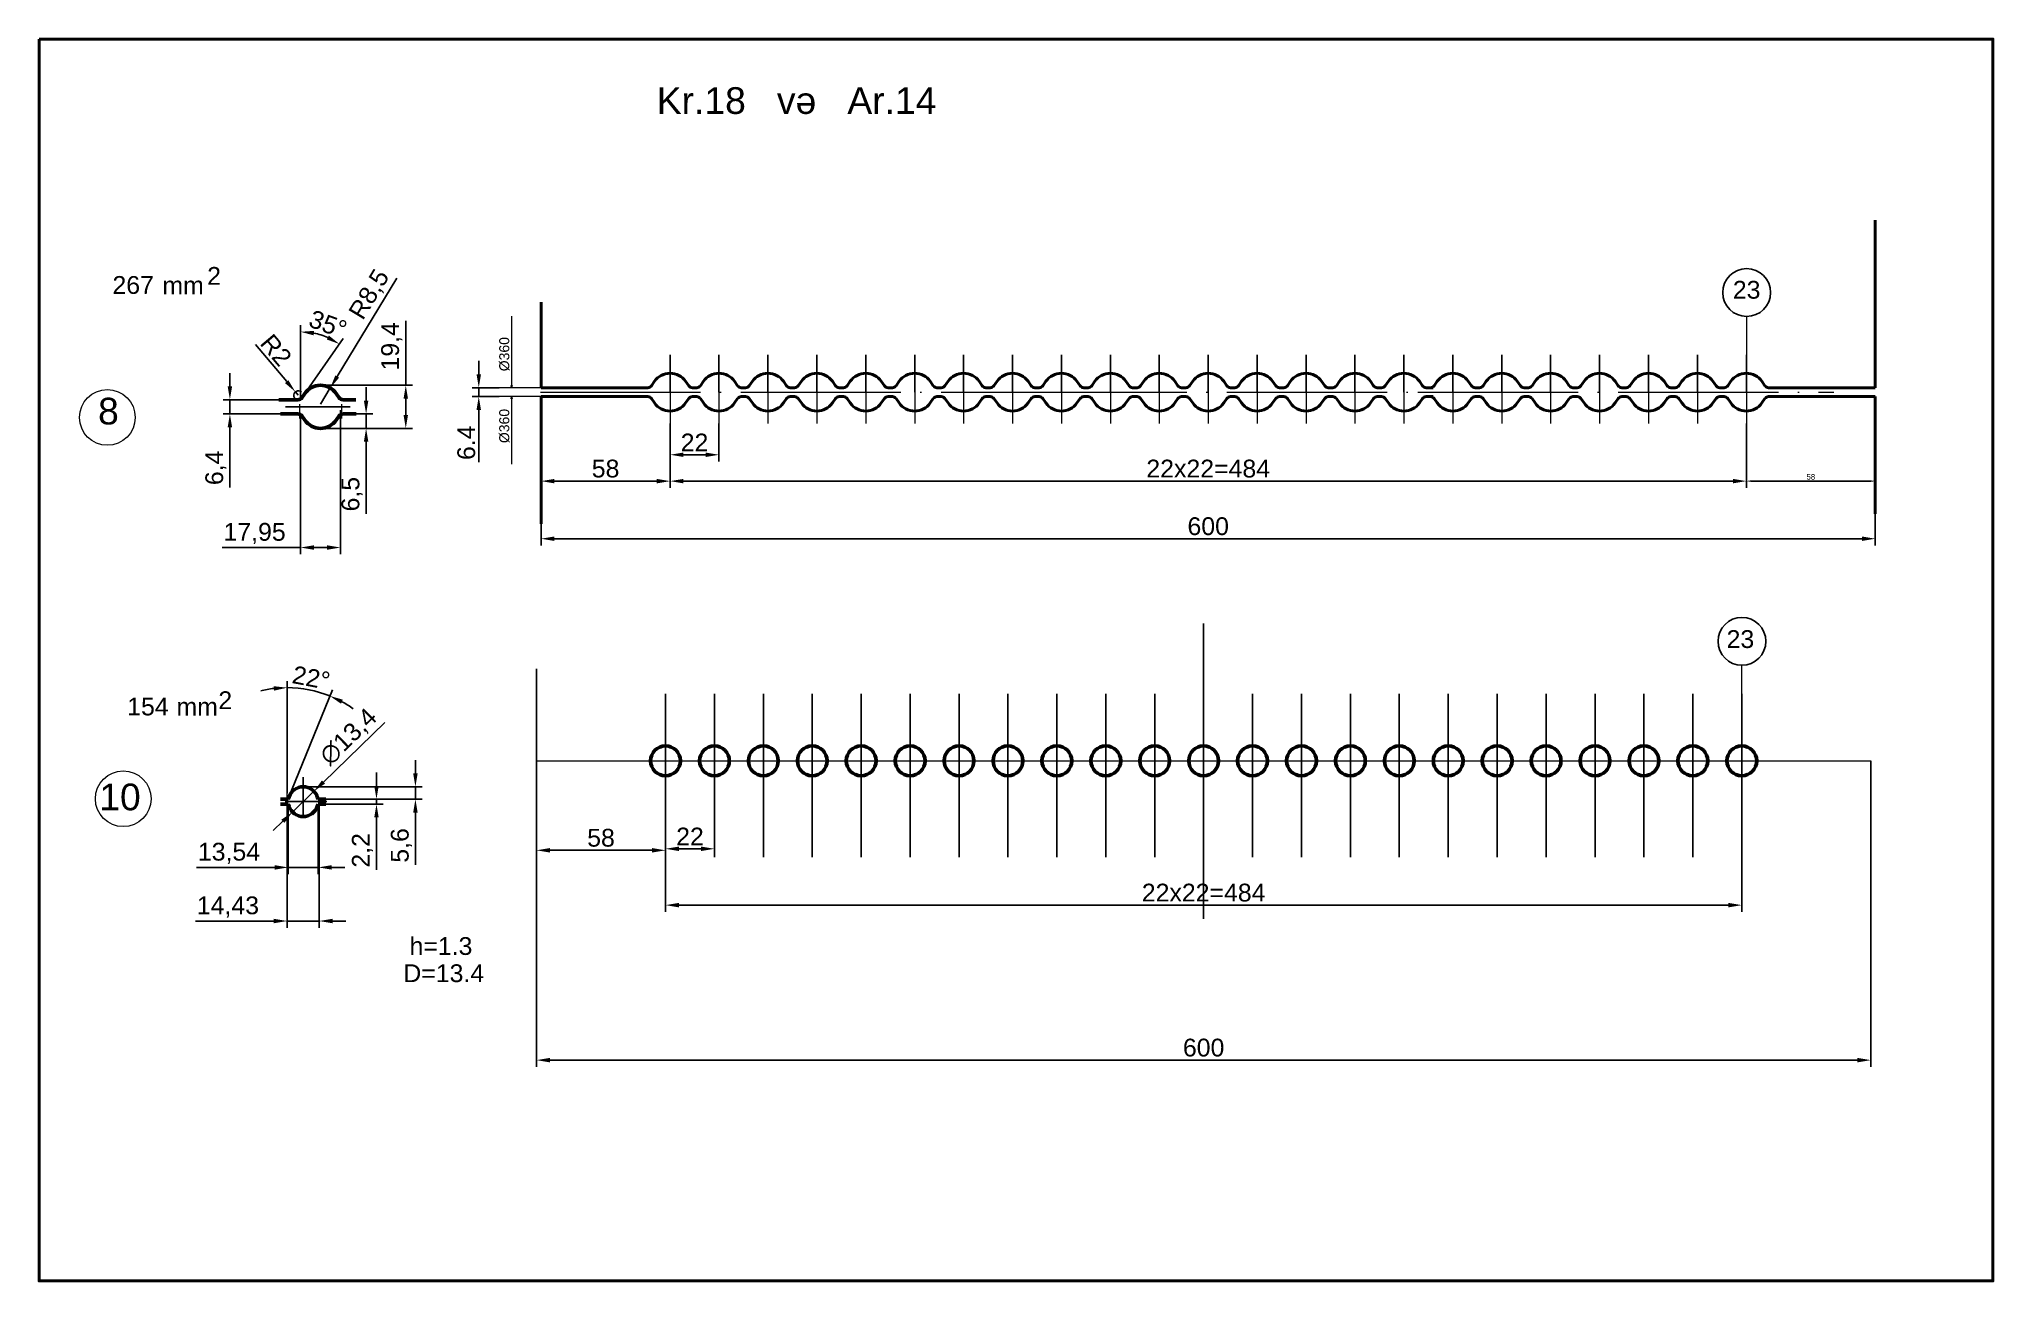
# Model space of a CAD drawing. Header units: millimetres. Extents: x -954 to 34898, y -2134 to 12006.
# Drawn here: x 7835 to 8713, y -1469 to -911 of the extents above; entities that cross this region are included whole.
import ezdxf

# ---------------------------------------------------------------- set-up
doc = ezdxf.new("R2010")
doc.units = ezdxf.units.MM
doc.header["$LTSCALE"] = 3
doc.linetypes.add('ACAD_ISO04W100', pattern=[30, 24, -3, 0, -3])
for name, color, linetype, lineweight in [('Quota', 3, 'Continuous', 40), ('контурная', 7, 'Continuous', 50), ('осевые', 1, 'ACAD_ISO04W100', 25), ('тонкая', 7, 'Continuous', 20), ('тонкий', 7, 'Continuous', 20)]:
    doc.layers.add(name, color=color, linetype=linetype, lineweight=lineweight)
doc.layers.add('осевая', color=4, linetype='Continuous')
doc.styles.add('s1v4', font='arial.ttf', dxfattribs={"height": 4})
doc.styles.add('s2v4', font='arial.ttf', dxfattribs={"height": 8})
doc.styles.get("Standard").update_dxf_attribs({"font": 'arial.ttf'})
doc.dimstyles.new('ISO-25', dxfattribs={"dimtxt": 2.5, "dimasz": 2.5, "dimexe": 1.25, "dimexo": 0.625, "dimtad": 1, "dimtxsty": 'Standard', "dimcen": 2.5, "dimadec": 0, "dimazin": 0, "dimtfac": 1, "dimtmove": 0, "dimatfit": 3, "dimfxl": 1, "dimarcsym": 0})
doc.dimstyles.new('s2v4', dxfattribs={"dimtxt": 8, "dimasz": 6, "dimexe": 3, "dimexo": 0, "dimgap": 1.5, "dimtad": 1, "dimtxsty": 'Standard', "dimcen": 2.5, "dimadec": 0, "dimazin": 0, "dimtfac": 1, "dimtmove": 0, "dimatfit": 3, "dimfxl": 1, "dimarcsym": 0})

msp = doc.modelspace()

# ---------------------------------------------------------------- texts
at = {"char_height": 8, "attachment_point": 5}
for insert in [(8602.522, -1023.596), (8599.714, -1180.664)]:
    msp.add_mtext('23', dxfattribs=dict(at, insert=insert))
at = {"layer": 'контурная', "style": 's2v4'}
for s, p in [('h=1.3', (8001.218, -1322.63)), ('D=13.4', (7998.431, -1334.859))]:
    msp.add_text(s, height=8, dxfattribs=at).set_placement(p)
at = {"layer": 'тонкая', "style": 's1v4'}
for s, p in [('267', (7867.628, -1025.392)), ('2', (7910.223, -1021.305)), ('mm', (7890.083, -1025.594)), ('154', (7874.26, -1214.923)), ('mm', (7896.417, -1215.024)), ('2', (7915.252, -1212.112))]:
    msp.add_text(s, height=8, dxfattribs=at).set_placement(p)
at = {"layer": 'тонкий', "style": 's1v4'}
for s, p in [('Kr.18   və   Ar.14', (8112.397, -944.468)), ('8', (7861.165, -1084.1)), ('10', (7861.692, -1257.6))]:
    msp.add_text(s, height=12, dxfattribs=at).set_placement(p)
at = {"layer": 'тонкий', "char_height": 4.5, "attachment_point": 5, "rotation": 90}
for insert in [(8043.889, -1052.492), (8043.889, -1084.804)]:
    msp.add_mtext('%%C360', dxfattribs=dict(at, insert=insert))

# ---------------------------------------------------------------- blocks, each defined once
blk = doc.blocks.new('*D1468')
at = {"layer": 'Defpoints', "color": 0, "transparency": 16777216}
for p in [(8058.33, -1193.94), (8658.33, -1235.36), (8058.33, -1369.93)]:
    blk.add_point(p, dxfattribs=at)
at = {"layer": 'тонкая', "color": 0, "lineweight": -2, "transparency": 16777216}
for p, q in [((8058.33, -1193.94), (8058.33, -1372.93)), ((8658.33, -1235.36), (8658.33, -1372.93)), ((8652.33, -1369.93), (8064.33, -1369.93))]:
    blk.add_line(p, q, dxfattribs=at)
at = {"layer": 'тонкая', "color": 0, "transparency": 16777216}
for points in [[(8064.33, -1368.93), (8064.33, -1370.93), (8058.33, -1369.93)], [(8652.33, -1368.93), (8652.33, -1370.93), (8658.33, -1369.93)]]:
    blk.add_solid(points, dxfattribs=at)
at = {"layer": 'тонкая', "color": 0, "transparency": 16777216, "insert": (8358.33, -1364.34), "char_height": 8, "attachment_point": 5}
blk.add_mtext('600', dxfattribs=at)
blk = doc.blocks.new('*D1469')
at = {"layer": 'Defpoints', "color": 0, "transparency": 16777216}
for p in [(7953.4, -1247.01), (7963.54, -1252.61), (8003.87, -1252.61)]:
    blk.add_point(p, dxfattribs=at)
at = {"layer": 'тонкий', "color": 0, "lineweight": -2, "transparency": 16777216}
for p, q in [((8003.87, -1241.01), (8003.87, -1235.01)), ((7953.4, -1247.01), (8006.87, -1247.01)), ((8003.87, -1247.01), (8003.87, -1252.61)), ((7963.54, -1252.61), (8006.87, -1252.61)), ((8003.87, -1258.61), (8003.87, -1282.17))]:
    blk.add_line(p, q, dxfattribs=at)
at = {"layer": 'тонкий', "color": 0, "transparency": 16777216}
for points in [[(8002.87, -1241.01), (8004.87, -1241.01), (8003.87, -1247.01)], [(8002.87, -1258.61), (8004.87, -1258.61), (8003.87, -1252.61)]]:
    blk.add_solid(points, dxfattribs=at)
at = {"layer": 'тонкий', "color": 0, "transparency": 16777216, "insert": (7997.57, -1273.39), "char_height": 8, "attachment_point": 5, "rotation": 90}
blk.add_mtext('5,6', dxfattribs=at)
blk = doc.blocks.new('*D1470')
at = {"layer": 'Defpoints', "color": 0, "transparency": 16777216}
for p in [(7963.54, -1252.61), (7963.54, -1254.81), (7986.36, -1254.81)]:
    blk.add_point(p, dxfattribs=at)
at = {"layer": 'тонкий', "color": 0, "lineweight": -2, "transparency": 16777216}
for p, q in [((7986.36, -1246.61), (7986.36, -1240.61)), ((7963.54, -1252.61), (7989.36, -1252.61)), ((7963.54, -1254.81), (7989.36, -1254.81)), ((7986.36, -1252.61), (7986.36, -1254.81)), ((7986.36, -1260.81), (7986.36, -1284.43))]:
    blk.add_line(p, q, dxfattribs=at)
at = {"layer": 'тонкий', "color": 0, "transparency": 16777216}
for points in [[(7985.36, -1246.61), (7987.36, -1246.61), (7986.36, -1252.61)], [(7985.36, -1260.81), (7987.36, -1260.81), (7986.36, -1254.81)]]:
    blk.add_solid(points, dxfattribs=at)
at = {"layer": 'тонкий', "color": 0, "transparency": 16777216, "insert": (7980.05, -1275.62), "char_height": 8, "attachment_point": 5, "rotation": 90}
blk.add_mtext('2,2', dxfattribs=at)
blk = doc.blocks.new('*D1471')
at = {"layer": 'Defpoints', "color": 0, "transparency": 16777216}
for p in [(7946.63, -1254.81), (7960.17, -1254.81), (7946.63, -1283.27)]:
    blk.add_point(p, dxfattribs=at)
at = {"layer": 'тонкий', "color": 0, "lineweight": -2, "transparency": 16777216}
for p, q in [((7946.63, -1254.81), (7946.63, -1286.27)), ((7960.17, -1254.81), (7960.17, -1286.27)), ((7940.63, -1283.27), (7905.42, -1283.27)), ((7960.17, -1283.27), (7946.63, -1283.27)), ((7966.17, -1283.27), (7972.17, -1283.27))]:
    blk.add_line(p, q, dxfattribs=at)
at = {"layer": 'тонкий', "color": 0, "transparency": 16777216}
for points in [[(7940.63, -1282.27), (7940.63, -1284.27), (7946.63, -1283.27)], [(7966.17, -1282.27), (7966.17, -1284.27), (7960.17, -1283.27)]]:
    blk.add_solid(points, dxfattribs=at)
at = {"layer": 'тонкий', "color": 0, "transparency": 16777216, "insert": (7920.03, -1276.96), "char_height": 8, "attachment_point": 5}
blk.add_mtext('13,54', dxfattribs=at)
blk = doc.blocks.new('*D1472')
at = {"layer": 'Defpoints', "color": 0, "transparency": 16777216}
for p in [(7946.19, -1253.71), (7960.62, -1253.71), (7946.19, -1307.39)]:
    blk.add_point(p, dxfattribs=at)
at = {"layer": 'тонкий', "color": 0, "lineweight": -2, "transparency": 16777216}
for p, q in [((7946.19, -1253.71), (7946.19, -1310.39)), ((7960.62, -1253.71), (7960.62, -1310.39)), ((7940.19, -1307.39), (7904.94, -1307.39)), ((7960.62, -1307.39), (7946.19, -1307.39)), ((7966.62, -1307.39), (7972.62, -1307.39))]:
    blk.add_line(p, q, dxfattribs=at)
at = {"layer": 'тонкий', "color": 0, "transparency": 16777216}
for points in [[(7940.19, -1306.39), (7940.19, -1308.39), (7946.19, -1307.39)], [(7966.62, -1306.39), (7966.62, -1308.39), (7960.62, -1307.39)]]:
    blk.add_solid(points, dxfattribs=at)
at = {"layer": 'тонкий', "color": 0, "transparency": 16777216, "insert": (7919.56, -1301.08), "char_height": 8, "attachment_point": 5}
blk.add_mtext('14,43', dxfattribs=at)
blk = doc.blocks.new('*D1473')
at = {"layer": 'Defpoints', "color": 0, "transparency": 16777216}
for p in [(7958.22, -1249.05), (7948.59, -1258.37)]:
    blk.add_point(p, dxfattribs=at)
at = {"layer": 'тонкий', "color": 0, "lineweight": -2, "transparency": 16777216}
for p, q in [((7990.17, -1218.15), (7962.53, -1244.88)), ((7948.59, -1258.37), (7958.22, -1249.05)), ((7944.27, -1262.54), (7939.96, -1266.71))]:
    blk.add_line(p, q, dxfattribs=at)
at = {"layer": 'тонкий', "color": 0, "transparency": 16777216}
for points in [[(7961.84, -1244.16), (7963.23, -1245.6), (7958.22, -1249.05)], [(7943.58, -1261.82), (7944.97, -1263.26), (7948.59, -1258.37)]]:
    blk.add_solid(points, dxfattribs=at)
at = {"layer": 'тонкий', "color": 0, "transparency": 16777216, "insert": (7974.03, -1224.8), "char_height": 8, "attachment_point": 5, "rotation": 44.04564}
blk.add_mtext('∅13,4', dxfattribs=at)
blk = doc.blocks.new('*D1474')
at = {"layer": 'Defpoints', "color": 0, "transparency": 16777216}
for p in [(7959.16, -1204.13), (7946.19, -1249.93), (7946.19, -1253.71), (7946.19, -1253.71), (7946.56, -1252.78)]:
    blk.add_point(p, dxfattribs=at)
at = {"layer": 'тонкий', "color": 0, "lineweight": -2, "transparency": 16777216}
for p, q in [((7946.19, -1249.93), (7946.19, -1199.46)), ((7946.56, -1252.78), (7966.51, -1203.41))]:
    blk.add_line(p, q, dxfattribs=at)
for start, end in [(96.71096, 103.42193), (68, 90), (54.57807, 61.28904)]:
    blk.add_arc((7946.19, -1253.71), 51.26, start, end, dxfattribs=at)
at = {"layer": 'тонкий', "color": 0, "transparency": 16777216}
for points in [[(7940.14, -1201.81), (7940.26, -1203.81), (7946.19, -1202.46)], [(7970.38, -1209.66), (7971.24, -1207.85), (7965.39, -1206.19)]]:
    blk.add_solid(points, dxfattribs=at)
at = {"layer": 'тонкий', "color": 0, "transparency": 16777216, "insert": (7957.02, -1197.98), "char_height": 8, "attachment_point": 5, "rotation": 349}
blk.add_mtext('22°', dxfattribs=at)
blk = doc.blocks.new('*D1476')
at = {"layer": 'Defpoints', "color": 0, "transparency": 16777216}
for p in [(8118.38, -1083.74), (8140.38, -1083.74), (8140.38, -1097.73)]:
    blk.add_point(p, dxfattribs=at)
at = {"layer": 'тонкий', "color": 0, "lineweight": -2, "transparency": 16777216}
for p, q in [((8118.38, -1083.74), (8118.38, -1100.73)), ((8140.38, -1083.74), (8140.38, -1100.73)), ((8124.38, -1097.73), (8134.38, -1097.73))]:
    blk.add_line(p, q, dxfattribs=at)
at = {"layer": 'тонкий', "color": 0, "transparency": 16777216}
for points in [[(8124.38, -1096.73), (8124.38, -1098.73), (8118.38, -1097.73)], [(8134.38, -1096.73), (8134.38, -1098.73), (8140.38, -1097.73)]]:
    blk.add_solid(points, dxfattribs=at)
at = {"layer": 'тонкий', "color": 0, "transparency": 16777216, "insert": (8129.38, -1092.21), "char_height": 8, "attachment_point": 5}
blk.add_mtext('22', dxfattribs=at)
blk = doc.blocks.new('*D1477')
at = {"layer": 'Defpoints', "color": 0, "transparency": 16777216}
for p in [(8602.38, -1083.74), (8118.38, -1091.67), (8602.38, -1109.59)]:
    blk.add_point(p, dxfattribs=at)
at = {"layer": 'тонкий', "color": 0, "lineweight": -2, "transparency": 16777216}
for p, q in [((8602.38, -1083.74), (8602.38, -1112.59)), ((8118.38, -1091.67), (8118.38, -1112.59)), ((8124.38, -1109.59), (8596.38, -1109.59))]:
    blk.add_line(p, q, dxfattribs=at)
at = {"layer": 'тонкий', "color": 0, "transparency": 16777216}
for points in [[(8124.38, -1108.59), (8124.38, -1110.59), (8118.38, -1109.59)], [(8596.38, -1108.59), (8596.38, -1110.59), (8602.38, -1109.59)]]:
    blk.add_solid(points, dxfattribs=at)
at = {"layer": 'тонкий', "color": 0, "transparency": 16777216, "insert": (8360.38, -1104), "char_height": 8, "attachment_point": 5}
blk.add_mtext('22x22=484', dxfattribs=at)
blk = doc.blocks.new('*D1478')
at = {"layer": 'Defpoints', "color": 0, "transparency": 16777216}
for p in [(8060.38, -1071.57), (8118.38, -1083.74), (8118.38, -1109.59)]:
    blk.add_point(p, dxfattribs=at)
at = {"layer": 'тонкий', "color": 0, "lineweight": -2, "transparency": 16777216}
for p, q in [((8060.38, -1071.57), (8060.38, -1112.59)), ((8118.38, -1083.74), (8118.38, -1112.59)), ((8066.38, -1109.59), (8112.38, -1109.59))]:
    blk.add_line(p, q, dxfattribs=at)
at = {"layer": 'тонкий', "color": 0, "transparency": 16777216}
for points in [[(8066.38, -1108.59), (8066.38, -1110.59), (8060.38, -1109.59)], [(8112.38, -1108.59), (8112.38, -1110.59), (8118.38, -1109.59)]]:
    blk.add_solid(points, dxfattribs=at)
at = {"layer": 'тонкий', "color": 0, "transparency": 16777216, "insert": (8089.38, -1104), "char_height": 8, "attachment_point": 5}
blk.add_mtext('58', dxfattribs=at)
blk = doc.blocks.new('*D1479')
at = {"color": 0, "lineweight": -2, "transparency": 16777216}
for p, q in [((8660.38, -1072.2), (8660.38, -1110.84)), ((8602.38, -1084.99), (8602.38, -1110.84)), ((8604.88, -1109.59), (8657.88, -1109.59))]:
    blk.add_line(p, q, dxfattribs=at)
at = {"color": 0, "transparency": 16777216}
for points in [[(8604.88, -1109.17), (8604.88, -1110), (8602.38, -1109.59)], [(8657.88, -1109.17), (8657.88, -1110), (8660.38, -1109.59)]]:
    blk.add_solid(points, dxfattribs=at)
at = {"layer": 'Defpoints', "color": 0, "transparency": 16777216}
for p in [(8660.38, -1071.57), (8602.38, -1084.36), (8660.38, -1109.59)]:
    blk.add_point(p, dxfattribs=at)
at = {"color": 0, "lineweight": 15, "transparency": 16777216, "insert": (8631.38, -1107.68), "char_height": 2.5, "attachment_point": 5}
blk.add_mtext('58', dxfattribs=at)
blk = doc.blocks.new('*D1480')
at = {"layer": 'Defpoints', "color": 0, "transparency": 16777216}
for p in [(8660.38, -1124.3), (8060.38, -1128.81), (8660.38, -1135.49)]:
    blk.add_point(p, dxfattribs=at)
at = {"layer": 'тонкий', "color": 0, "lineweight": -2, "transparency": 16777216}
for p, q in [((8660.38, -1124.3), (8660.38, -1138.49)), ((8060.38, -1128.81), (8060.38, -1138.49)), ((8066.38, -1135.49), (8654.38, -1135.49))]:
    blk.add_line(p, q, dxfattribs=at)
at = {"layer": 'тонкий', "color": 0, "transparency": 16777216}
for points in [[(8066.38, -1134.49), (8066.38, -1136.49), (8060.38, -1135.49)], [(8654.38, -1134.49), (8654.38, -1136.49), (8660.38, -1135.49)]]:
    blk.add_solid(points, dxfattribs=at)
at = {"layer": 'тонкий', "color": 0, "transparency": 16777216, "insert": (8360.38, -1129.9), "char_height": 8, "attachment_point": 5}
blk.add_mtext('600', dxfattribs=at)
blk = doc.blocks.new('_Open30')
at = {"color": 0, "linetype": 'ByBlock', "lineweight": -2}
for p, q in [((-1, 0.27), (0, 0)), ((0, 0), (-1, -0.27)), ((0, 0), (-1, 0))]:
    blk.add_line(p, q, dxfattribs=at)
blk = doc.blocks.new('*D1481')
at = {"layer": 'Defpoints', "color": 0, "transparency": 16777216}
for p in [(8032.35, -1071.54), (8041.49, -1067.57), (8041.49, -1071.54)]:
    blk.add_point(p, dxfattribs=at)
at = {"layer": 'тонкий', "color": 0, "lineweight": -2, "transparency": 16777216}
for p, q in [((8032.35, -1061.57), (8032.35, -1055.57)), ((8041.49, -1067.57), (8029.35, -1067.57)), ((8041.49, -1071.54), (8029.35, -1071.54)), ((8032.35, -1067.57), (8032.35, -1071.54)), ((8032.35, -1077.54), (8032.35, -1101.12))]:
    blk.add_line(p, q, dxfattribs=at)
at = {"layer": 'тонкий', "color": 0, "transparency": 16777216}
for points in [[(8031.35, -1061.57), (8033.35, -1061.57), (8032.35, -1067.57)], [(8031.35, -1077.54), (8033.35, -1077.54), (8032.35, -1071.54)]]:
    blk.add_solid(points, dxfattribs=at)
at = {"layer": 'тонкий', "color": 0, "transparency": 16777216, "insert": (8026.77, -1092.33), "char_height": 8, "attachment_point": 5, "rotation": 90}
blk.add_mtext('6.4', dxfattribs=at)
blk = doc.blocks.new('*D1482')
at = {"layer": 'Defpoints', "color": 0, "transparency": 16777216}
for p in [(7961.18, -1066.47), (7999.53, -1066.47), (7961.18, -1085.87)]:
    blk.add_point(p, dxfattribs=at)
at = {"layer": 'тонкий', "color": 0, "lineweight": -2, "transparency": 16777216}
for p, q in [((7999.53, -1066.47), (7999.53, -1037.47)), ((7961.18, -1066.47), (8002.53, -1066.47)), ((7999.53, -1079.87), (7999.53, -1072.47)), ((7961.18, -1085.87), (8002.53, -1085.87))]:
    blk.add_line(p, q, dxfattribs=at)
at = {"layer": 'тонкий', "color": 0, "transparency": 16777216}
for points in [[(7998.53, -1072.47), (8000.53, -1072.47), (7999.53, -1066.47)], [(7998.53, -1079.87), (8000.53, -1079.87), (7999.53, -1085.87)]]:
    blk.add_solid(points, dxfattribs=at)
at = {"layer": 'тонкий', "color": 0, "transparency": 16777216, "insert": (7993.22, -1048.97), "char_height": 8, "attachment_point": 5, "rotation": 90}
blk.add_mtext('19,4', dxfattribs=at)
blk = doc.blocks.new('*D1475')
at = {"layer": 'Defpoints', "color": 0, "transparency": 16777216}
for p in [(7952.2, -1079.37), (7970.15, -1079.37), (7952.2, -1139.45)]:
    blk.add_point(p, dxfattribs=at)
at = {"layer": 'тонкий', "color": 0, "lineweight": -2, "transparency": 16777216}
for p, q in [((7952.2, -1079.37), (7952.2, -1142.45)), ((7970.15, -1079.37), (7970.15, -1142.45)), ((7952.2, -1139.45), (7916.9, -1139.45)), ((7964.15, -1139.45), (7958.2, -1139.45))]:
    blk.add_line(p, q, dxfattribs=at)
at = {"layer": 'тонкий', "color": 0, "transparency": 16777216}
for points in [[(7958.2, -1138.45), (7958.2, -1140.45), (7952.2, -1139.45)], [(7964.15, -1138.45), (7964.15, -1140.45), (7970.15, -1139.45)]]:
    blk.add_solid(points, dxfattribs=at)
at = {"layer": 'тонкий', "color": 0, "transparency": 16777216, "insert": (7931.55, -1133.14), "char_height": 8, "attachment_point": 5}
blk.add_mtext('17,95', dxfattribs=at)
blk = doc.blocks.new('*D1483')
at = {"layer": 'Defpoints', "color": 0, "transparency": 16777216}
for p in [(7958.38, -1043.07), (7954.14, -1070.2), (7952.2, -1078.84), (7952.2, -1079.37), (7952.8, -1072.12)]:
    blk.add_point(p, dxfattribs=at)
at = {"layer": 'тонкий', "color": 0, "lineweight": -2, "transparency": 16777216}
for p, q in [((7952.2, -1072.97), (7952.2, -1039.44)), ((7954.14, -1070.2), (7971.43, -1045.5))]:
    blk.add_line(p, q, dxfattribs=at)
blk.add_arc((7952.2, -1072.97), 30.53, 66.27794, 78.72206, dxfattribs=at)
at = {"layer": 'тонкий', "color": 0, "transparency": 16777216}
for points in [[(7958.07, -1044.02), (7958.27, -1042.03), (7952.2, -1042.44)], [(7964.97, -1044.15), (7963.99, -1045.89), (7969.71, -1047.96)]]:
    blk.add_solid(points, dxfattribs=at)
at = {"layer": 'тонкий', "color": 0, "transparency": 16777216, "insert": (7964.54, -1039.02), "char_height": 8, "attachment_point": 5, "rotation": 340.03372}
blk.add_mtext('35°', dxfattribs=at)
blk = doc.blocks.new('*D1484')
at = {"layer": 'Defpoints', "color": 0, "transparency": 16777216}
for p in [(7949.87, -1069.44), (7951.16, -1070.97)]:
    blk.add_point(p, dxfattribs=at)
at = {"layer": 'тонкий', "color": 0, "lineweight": -2, "transparency": 16777216}
for p, q in [((7931.89, -1048.21), (7945.99, -1064.86)), ((7951.16, -1070.97), (7949.87, -1069.44))]:
    blk.add_line(p, q, dxfattribs=at)
blk.add_arc((7951.16, -1070.97), 2, 44.31699, 270, dxfattribs=at)
at = {"layer": 'тонкий', "color": 0, "transparency": 16777216}
blk.add_solid([(7946.75, -1064.22), (7945.23, -1065.51), (7949.87, -1069.44)], dxfattribs=at)
at = {"layer": 'тонкий', "color": 0, "transparency": 16777216, "insert": (7941.21, -1050.68), "char_height": 8, "attachment_point": 5, "rotation": 310.26066}
blk.add_mtext('R2', dxfattribs=at)
blk = doc.blocks.new('*D1485')
at = {"layer": 'Defpoints', "color": 0, "transparency": 16777216}
for p in [(7965.58, -1067.7), (7961.18, -1074.97)]:
    blk.add_point(p, dxfattribs=at)
at = {"layer": 'тонкий', "color": 0, "lineweight": -2, "transparency": 16777216}
for p, q in [((7995.46, -1018.32), (7968.68, -1062.56)), ((7961.18, -1074.97), (7965.58, -1067.7))]:
    blk.add_line(p, q, dxfattribs=at)
at = {"layer": 'тонкий', "color": 0, "transparency": 16777216}
blk.add_solid([(7967.83, -1062.05), (7969.54, -1063.08), (7965.58, -1067.7)], dxfattribs=at)
at = {"layer": 'тонкий', "color": 0, "transparency": 16777216, "insert": (7983.52, -1025.86), "char_height": 8, "attachment_point": 5, "rotation": 58.82083}
blk.add_mtext('R8,5', dxfattribs=at)
blk = doc.blocks.new('*D1486')
at = {"layer": 'Defpoints', "color": 0, "transparency": 16777216}
for p in [(7972.04, -1079.37), (7981.7, -1085.87), (7982, -1085.87)]:
    blk.add_point(p, dxfattribs=at)
at = {"layer": 'тонкий', "color": 0, "lineweight": -2, "transparency": 16777216}
for p, q in [((7981.7, -1073.37), (7981.7, -1067.37)), ((7972.04, -1079.37), (7984.7, -1079.37)), ((7981.7, -1079.37), (7981.7, -1085.87)), ((7982, -1085.87), (7978.7, -1085.87)), ((7981.7, -1091.87), (7981.7, -1124.28))]:
    blk.add_line(p, q, dxfattribs=at)
at = {"layer": 'тонкий', "color": 0, "transparency": 16777216}
for points in [[(7980.7, -1073.37), (7982.7, -1073.37), (7981.7, -1079.37)], [(7980.7, -1091.87), (7982.7, -1091.87), (7981.7, -1085.87)]]:
    blk.add_solid(points, dxfattribs=at)
at = {"layer": 'тонкий', "color": 0, "transparency": 16777216, "insert": (7975.39, -1115.45), "char_height": 8, "attachment_point": 5, "rotation": 90}
blk.add_mtext('6,5', dxfattribs=at)
blk = doc.blocks.new('*D1487')
at = {"layer": 'Defpoints', "color": 0, "transparency": 16777216}
for p in [(7920.44, -1079.37), (7948.89, -1072.97), (7948.89, -1079.37)]:
    blk.add_point(p, dxfattribs=at)
at = {"layer": 'тонкий', "color": 0, "lineweight": -2, "transparency": 16777216}
for p, q in [((7920.44, -1066.97), (7920.44, -1060.97)), ((7948.89, -1072.97), (7917.44, -1072.97)), ((7948.89, -1079.37), (7917.44, -1079.37)), ((7920.44, -1072.97), (7920.44, -1079.37)), ((7920.44, -1085.37), (7920.44, -1112.41))]:
    blk.add_line(p, q, dxfattribs=at)
at = {"layer": 'тонкий', "color": 0, "transparency": 16777216}
for points in [[(7919.44, -1066.97), (7921.44, -1066.97), (7920.44, -1072.97)], [(7919.44, -1085.37), (7921.44, -1085.37), (7920.44, -1079.37)]]:
    blk.add_solid(points, dxfattribs=at)
at = {"layer": 'тонкий', "color": 0, "transparency": 16777216, "insert": (7914.13, -1103.63), "char_height": 8, "attachment_point": 5, "rotation": 90}
blk.add_mtext('6,4', dxfattribs=at)
blk = doc.blocks.new('*D1488')
at = {"layer": 'Defpoints', "color": 0, "transparency": 16777216}
for p in [(8058.33, -1265.21), (8116.33, -1265.21), (8058.33, -1275.58)]:
    blk.add_point(p, dxfattribs=at)
at = {"layer": 'тонкая', "color": 0, "lineweight": -2, "transparency": 16777216}
for p, q in [((8058.33, -1265.21), (8058.33, -1278.58)), ((8116.33, -1265.21), (8116.33, -1278.58)), ((8110.33, -1275.58), (8064.33, -1275.58))]:
    blk.add_line(p, q, dxfattribs=at)
at = {"layer": 'тонкая', "color": 0, "transparency": 16777216}
for points in [[(8064.33, -1274.58), (8064.33, -1276.58), (8058.33, -1275.58)], [(8110.33, -1274.58), (8110.33, -1276.58), (8116.33, -1275.58)]]:
    blk.add_solid(points, dxfattribs=at)
at = {"layer": 'тонкая', "color": 0, "transparency": 16777216, "insert": (8087.33, -1269.99), "char_height": 8, "attachment_point": 5}
blk.add_mtext('58', dxfattribs=at)
blk = doc.blocks.new('*D1489')
at = {"layer": 'Defpoints', "color": 0, "transparency": 16777216}
for p in [(8116.33, -1278.58), (8600.33, -1278.74), (8600.33, -1300.24)]:
    blk.add_point(p, dxfattribs=at)
at = {"layer": 'тонкая', "color": 0, "lineweight": -2, "transparency": 16777216}
for p, q in [((8116.33, -1278.58), (8116.33, -1303.24)), ((8600.33, -1278.74), (8600.33, -1303.24)), ((8122.33, -1300.24), (8594.33, -1300.24))]:
    blk.add_line(p, q, dxfattribs=at)
at = {"layer": 'тонкая', "color": 0, "transparency": 16777216}
for points in [[(8122.33, -1299.24), (8122.33, -1301.24), (8116.33, -1300.24)], [(8594.33, -1299.24), (8594.33, -1301.24), (8600.33, -1300.24)]]:
    blk.add_solid(points, dxfattribs=at)
at = {"layer": 'тонкая', "color": 0, "transparency": 16777216, "insert": (8358.33, -1294.66), "char_height": 8, "attachment_point": 5}
blk.add_mtext('22x22=484', dxfattribs=at)
blk = doc.blocks.new('*D1490')
at = {"layer": 'Defpoints', "color": 0, "transparency": 16777216}
for p in [(8116.33, -1260.77), (8138.33, -1260.77), (8138.33, -1274.91)]:
    blk.add_point(p, dxfattribs=at)
at = {"layer": 'тонкая', "color": 0, "lineweight": -2, "transparency": 16777216}
for p, q in [((8116.33, -1260.77), (8116.33, -1277.91)), ((8138.33, -1260.77), (8138.33, -1277.91)), ((8122.33, -1274.91), (8132.33, -1274.91))]:
    blk.add_line(p, q, dxfattribs=at)
at = {"layer": 'тонкая', "color": 0, "transparency": 16777216}
for points in [[(8122.33, -1273.91), (8122.33, -1275.91), (8116.33, -1274.91)], [(8132.33, -1273.91), (8132.33, -1275.91), (8138.33, -1274.91)]]:
    blk.add_solid(points, dxfattribs=at)
at = {"layer": 'тонкая', "color": 0, "transparency": 16777216, "insert": (8127.33, -1269.39), "char_height": 8, "attachment_point": 5}
blk.add_mtext('22', dxfattribs=at)

# ---------------------------------------------------------------- dimensions: what is measured, and where the dimension line sits
at = {"lineweight": 15}
dim = msp.add_linear_dim(base=(8660.383, -1109.586), p1=(8602.383, -1084.363), p2=(8660.383, -1071.573), dimstyle='ISO-25', dxfattribs=at)
dim.commit()
dim.dimension.update_dxf_attribs({"geometry": '*D1479', "text_midpoint": (8631.383, -1107.685)})
at = {"layer": 'тонкая'}
for base, p1, p2, picture, middle in [((8058.328, -1369.926), (8658.328, -1235.355), (8058.328, -1193.942), '*D1468', (8358.328, -1364.342)), ((8058.328, -1275.577), (8116.328, -1265.211), (8058.328, -1265.211), '*D1488', (8087.328, -1269.992)), ((8138.328, -1274.906), (8116.328, -1260.769), (8138.328, -1260.769), '*D1490', (8127.328, -1269.389))]:
    dim = msp.add_linear_dim(base=base, p1=p1, p2=p2, dimstyle='s2v4', dxfattribs=at)
    dim.commit()
    dim.dimension.update_dxf_attribs({"geometry": picture, "text_midpoint": middle})
dim = msp.add_linear_dim(base=(8600.328, -1300.242), p1=(8116.328, -1278.577), p2=(8600.328, -1278.744), text='22x22=484', dimstyle='s2v4', dxfattribs=at)
dim.commit()
dim.dimension.update_dxf_attribs({"geometry": '*D1489', "text_midpoint": (8358.328, -1294.658)})
at = {"layer": 'тонкий'}
dim = msp.add_radius_dim(center=(7961.177, -1074.968), mpoint=(7965.577, -1067.696), dimstyle='s2v4', dxfattribs=at)
dim.commit()
dim.dimension.update_dxf_attribs({"geometry": '*D1485', "text_midpoint": (7988.914, -1029.13), "dimtype": 164})
dim = msp.add_angular_dim_2l(base=(7958.376, -1043.068), line1=((7952.799, -1072.115), (7954.142, -1070.198)), line2=((7952.202, -1079.368), (7952.202, -1078.842)), dimstyle='s2v4', dxfattribs=at)
dim.commit()
dim.dimension.update_dxf_attribs({"geometry": '*D1483', "text_midpoint": (7962.627, -1044.272), "dimtype": 162})
dim = msp.add_radius_dim(center=(7951.161, -1070.968), mpoint=(7949.868, -1069.442), dimstyle='s2v4', dxfattribs=at)
dim.commit()
dim.dimension.update_dxf_attribs({"geometry": '*D1484', "text_midpoint": (7941.211, -1050.684)})
for base, p1, p2, picture, middle in [((7999.528, -1066.468), (7961.177, -1085.868), (7961.177, -1066.468), '*D1482', (7999.528, -1048.971)), ((7920.436, -1079.368), (7948.889, -1072.968), (7948.889, -1079.368), '*D1487', (7920.436, -1103.626)), ((7981.696, -1085.868), (7972.042, -1079.368), (7982.002, -1085.868), '*D1486', (7981.696, -1115.448)), ((8003.875, -1252.611), (7953.402, -1247.011), (7963.543, -1252.611), '*D1469', (8003.875, -1273.391))]:
    dim = msp.add_linear_dim(base=base, p1=p1, p2=p2, angle=90, dimstyle='s2v4', dxfattribs=at)
    dim.commit()
    dim.dimension.update_dxf_attribs({"geometry": picture, "text_midpoint": middle, "dimtype": 160})
dim = msp.add_linear_dim(base=(8032.355, -1071.54), p1=(8041.49, -1067.573), p2=(8041.49, -1071.54), angle=90, text='6.4', dimstyle='s2v4', dxfattribs=at)
dim.commit()
dim.dimension.update_dxf_attribs({"geometry": '*D1481', "text_midpoint": (8026.77, -1092.328)})
for base, p1, p2, picture, middle in [((8118.383, -1109.586), (8060.383, -1071.573), (8118.383, -1083.738), '*D1478', (8089.383, -1104.002)), ((8140.383, -1097.725), (8118.383, -1083.738), (8140.383, -1083.738), '*D1476', (8129.383, -1092.209)), ((8660.383, -1135.486), (8060.383, -1128.811), (8660.383, -1124.302), '*D1480', (8360.383, -1129.901)), ((7946.186, -1307.392), (7960.618, -1253.711), (7946.186, -1253.711), '*D1472', (7919.565, -1301.084)), ((7946.631, -1283.272), (7960.173, -1254.811), (7946.631, -1254.811), '*D1471', (7920.026, -1276.964))]:
    dim = msp.add_linear_dim(base=base, p1=p1, p2=p2, dimstyle='s2v4', dxfattribs=at)
    dim.commit()
    dim.dimension.update_dxf_attribs({"geometry": picture, "text_midpoint": middle})
dim = msp.add_linear_dim(base=(7952.202, -1139.446), p1=(7970.152, -1079.368), p2=(7952.202, -1079.368), dimstyle='s2v4', dxfattribs=at)
dim.commit()
dim.dimension.update_dxf_attribs({"geometry": '*D1475', "text_midpoint": (7931.55, -1139.446), "dimtype": 160})
dim = msp.add_linear_dim(base=(8602.383, -1109.586), p1=(8118.383, -1091.669), p2=(8602.383, -1083.738), text='22x22=<>', dimstyle='s2v4', dxfattribs=at)
dim.commit()
dim.dimension.update_dxf_attribs({"geometry": '*D1477', "text_midpoint": (8360.383, -1104.002)})
dim = msp.add_angular_dim_2l(base=(7959.164, -1204.126), line1=((7946.186, -1253.711), (7946.186, -1249.93)), line2=((7946.186, -1253.711), (7946.562, -1252.78)), dimstyle='s2v4', dxfattribs=at)
dim.commit()
dim.dimension.update_dxf_attribs({"geometry": '*D1474', "text_midpoint": (7957.019, -1197.983)})
dim = msp.add_diameter_dim_2p(p1=(7948.586, -1258.369), p2=(7958.218, -1249.053), dimstyle='s2v4', dxfattribs=at)
dim.commit()
dim.dimension.update_dxf_attribs({"geometry": '*D1473', "text_midpoint": (7974.03, -1224.802)})
dim = msp.add_linear_dim(base=(7986.355, -1254.811), p1=(7963.543, -1252.611), p2=(7963.543, -1254.811), angle=90, dimstyle='s2v4', dxfattribs=at)
dim.commit()
dim.dimension.update_dxf_attribs({"geometry": '*D1470', "text_midpoint": (7980.048, -1275.621)})

# ---------------------------------------------------------------- linework, layer by layer
at = {"lineweight": 40}
for p, q in [((8660.383, -1067.573), (8660.383, -992.251)), ((8060.383, -1067.573), (8060.383, -1029.074)), ((8108.366, -1067.573), (8060.383, -1067.573)), ((8108.366, -1071.573), (8060.383, -1071.573)), ((8060.383, -1071.573), (8060.383, -1128.811)), ((8111.412, -1064.709), (8110.004, -1066.72)), ((8125.354, -1064.709), (8126.762, -1066.72)), ((8128.4, -1067.573), (8130.366, -1067.573)), ((8128.4, -1071.573), (8130.366, -1071.573)), ((8130.366, -1067.573), (8128.498, -1067.573)), ((8130.366, -1071.573), (8128.688, -1071.573)), ((8133.412, -1064.709), (8132.004, -1066.72)), ((8147.354, -1064.709), (8148.762, -1066.72)), ((8150.4, -1067.573), (8152.366, -1067.573)), ((8150.4, -1071.573), (8152.366, -1071.573)), ((8152.366, -1067.573), (8150.498, -1067.573)), ((8152.366, -1071.573), (8150.688, -1071.573)), ((8155.412, -1064.709), (8154.004, -1066.72)), ((8169.354, -1064.709), (8170.762, -1066.72)), ((8172.4, -1067.573), (8174.366, -1067.573)), ((8172.4, -1071.573), (8174.366, -1071.573)), ((8174.366, -1067.573), (8172.498, -1067.573)), ((8174.366, -1071.573), (8172.688, -1071.573)), ((8177.412, -1064.709), (8176.004, -1066.72)), ((8191.354, -1064.709), (8192.762, -1066.72)), ((8194.4, -1067.573), (8196.366, -1067.573)), ((8194.4, -1071.573), (8195.984, -1071.573)), ((8196.366, -1067.573), (8194.498, -1067.573)), ((8196.366, -1071.573), (8194.688, -1071.573)), ((8199.412, -1064.709), (8198.004, -1066.72)), ((8213.354, -1064.709), (8214.762, -1066.72)), ((8216.4, -1067.573), (8218.366, -1067.573)), ((8216.4, -1071.573), (8218.366, -1071.573)), ((8218.366, -1067.573), (8216.498, -1067.573)), ((8218.366, -1071.573), (8216.688, -1071.573)), ((8221.412, -1064.709), (8220.004, -1066.72)), ((8235.354, -1064.709), (8236.762, -1066.72)), ((8238.4, -1067.573), (8240.366, -1067.573)), ((8238.4, -1071.573), (8240.366, -1071.573)), ((8240.366, -1067.573), (8238.498, -1067.573)), ((8240.366, -1071.573), (8238.688, -1071.573)), ((8243.412, -1064.709), (8242.004, -1066.72)), ((8257.354, -1064.709), (8258.762, -1066.72)), ((8260.4, -1067.573), (8262.366, -1067.573)), ((8260.4, -1071.573), (8262.366, -1071.573)), ((8262.366, -1067.573), (8260.498, -1067.573)), ((8262.366, -1071.573), (8260.688, -1071.573)), ((8265.412, -1064.709), (8264.004, -1066.72)), ((8279.354, -1064.709), (8280.762, -1066.72)), ((8282.4, -1067.573), (8284.366, -1067.573)), ((8282.4, -1071.573), (8284.366, -1071.573)), ((8287.412, -1064.709), (8286.004, -1066.72)), ((8301.354, -1064.709), (8302.762, -1066.72)), ((8304.4, -1067.573), (8306.366, -1067.573)), ((8304.4, -1071.573), (8306.366, -1071.573)), ((8306.366, -1067.573), (8304.498, -1067.573)), ((8306.366, -1071.573), (8304.688, -1071.573)), ((8309.412, -1064.709), (8308.004, -1066.72)), ((8323.354, -1064.709), (8324.762, -1066.72)), ((8326.4, -1067.573), (8328.366, -1067.573)), ((8326.4, -1071.573), (8328.366, -1071.573)), ((8328.366, -1067.573), (8326.498, -1067.573)), ((8328.366, -1071.573), (8326.688, -1071.573)), ((8331.412, -1064.709), (8330.004, -1066.72)), ((8345.354, -1064.709), (8346.762, -1066.72)), ((8348.4, -1067.573), (8350.366, -1067.573)), ((8348.4, -1071.573), (8350.366, -1071.573)), ((8350.366, -1067.573), (8348.498, -1067.573)), ((8350.366, -1071.573), (8348.688, -1071.573)), ((8353.412, -1064.709), (8352.004, -1066.72)), ((8367.354, -1064.709), (8368.762, -1066.72)), ((8370.4, -1067.573), (8372.366, -1067.573)), ((8370.4, -1071.573), (8371.984, -1071.573)), ((8372.366, -1067.573), (8370.498, -1067.573)), ((8372.366, -1071.573), (8370.688, -1071.573)), ((8375.412, -1064.709), (8374.004, -1066.72)), ((8389.354, -1064.709), (8390.762, -1066.72)), ((8392.4, -1067.573), (8394.366, -1067.573)), ((8392.4, -1071.573), (8394.366, -1071.573)), ((8394.366, -1067.573), (8392.498, -1067.573)), ((8394.366, -1071.573), (8392.688, -1071.573)), ((8397.412, -1064.709), (8396.004, -1066.72)), ((8411.354, -1064.709), (8412.762, -1066.72)), ((8414.4, -1067.573), (8416.366, -1067.573)), ((8414.4, -1071.573), (8416.366, -1071.573)), ((8416.366, -1067.573), (8414.498, -1067.573)), ((8416.366, -1071.573), (8414.688, -1071.573)), ((8419.412, -1064.709), (8418.004, -1066.72)), ((8433.354, -1064.709), (8434.762, -1066.72)), ((8436.4, -1067.573), (8438.366, -1067.573)), ((8436.4, -1071.573), (8438.366, -1071.573)), ((8438.366, -1067.573), (8436.498, -1067.573)), ((8438.366, -1071.573), (8436.688, -1071.573)), ((8441.412, -1064.709), (8440.004, -1066.72)), ((8455.354, -1064.709), (8456.762, -1066.72)), ((8458.4, -1067.573), (8461.473, -1067.573)), ((8458.4, -1071.573), (8461.568, -1071.573)), ((8463.412, -1064.709), (8462.004, -1066.72)), ((8477.354, -1064.709), (8478.762, -1066.72)), ((8480.4, -1067.573), (8482.366, -1067.573)), ((8480.4, -1071.573), (8482.366, -1071.573)), ((8482.366, -1067.573), (8480.498, -1067.573)), ((8482.366, -1071.573), (8480.688, -1071.573)), ((8485.412, -1064.709), (8484.004, -1066.72)), ((8499.354, -1064.709), (8500.762, -1066.72)), ((8502.4, -1067.573), (8504.366, -1067.573)), ((8502.4, -1071.573), (8504.366, -1071.573)), ((8504.366, -1067.573), (8502.498, -1067.573)), ((8504.366, -1071.573), (8502.688, -1071.573)), ((8507.412, -1064.709), (8506.004, -1066.72)), ((8521.354, -1064.709), (8522.762, -1066.72)), ((8524.4, -1067.573), (8526.366, -1067.573)), ((8524.4, -1071.573), (8526.366, -1071.573)), ((8526.366, -1067.573), (8524.498, -1067.573)), ((8526.366, -1071.573), (8524.688, -1071.573)), ((8529.412, -1064.709), (8528.004, -1066.72)), ((8543.354, -1064.709), (8544.762, -1066.72)), ((8546.4, -1067.573), (8548.366, -1067.573)), ((8546.4, -1071.573), (8547.984, -1071.573)), ((8548.366, -1067.573), (8546.498, -1067.573)), ((8548.366, -1071.573), (8546.688, -1071.573)), ((8551.412, -1064.709), (8550.004, -1066.72)), ((8565.354, -1064.709), (8566.762, -1066.72)), ((8568.4, -1067.573), (8570.366, -1067.573)), ((8568.4, -1071.573), (8570.366, -1071.573)), ((8570.366, -1067.573), (8568.498, -1067.573)), ((8570.366, -1071.573), (8568.688, -1071.573)), ((8573.412, -1064.709), (8572.004, -1066.72)), ((8587.354, -1064.709), (8588.762, -1066.72)), ((8590.4, -1067.573), (8592.366, -1067.573)), ((8590.4, -1071.573), (8592.366, -1071.573)), ((8592.366, -1067.573), (8590.498, -1067.573)), ((8592.366, -1071.573), (8590.688, -1071.573)), ((8595.412, -1064.709), (8594.004, -1066.72)), ((8609.354, -1064.709), (8610.762, -1066.72)), ((8612.4, -1067.573), (8660.383, -1067.573)), ((8612.4, -1071.573), (8660.383, -1071.573)), ((8614.366, -1067.573), (8612.498, -1067.573)), ((8614.366, -1071.573), (8612.688, -1071.573)), ((8660.383, -1071.573), (8660.383, -1124.302)), ((8111.412, -1074.437), (8110.004, -1072.426)), ((8125.354, -1074.437), (8126.762, -1072.426)), ((8133.412, -1074.437), (8132.004, -1072.426)), ((8147.354, -1074.437), (8148.762, -1072.426)), ((8155.412, -1074.437), (8154.004, -1072.426)), ((8169.354, -1074.437), (8170.762, -1072.426)), ((8177.412, -1074.437), (8176.004, -1072.426)), ((8191.354, -1074.437), (8192.762, -1072.426)), ((8199.412, -1074.437), (8198.004, -1072.426)), ((8213.354, -1074.437), (8214.762, -1072.426)), ((8221.412, -1074.437), (8220.004, -1072.426)), ((8235.354, -1074.437), (8236.762, -1072.426)), ((8243.412, -1074.437), (8242.004, -1072.426)), ((8257.354, -1074.437), (8258.762, -1072.426)), ((8265.412, -1074.437), (8264.004, -1072.426)), ((8279.354, -1074.437), (8280.762, -1072.426)), ((8287.412, -1074.437), (8286.004, -1072.426)), ((8301.354, -1074.437), (8302.762, -1072.426)), ((8309.412, -1074.437), (8308.004, -1072.426)), ((8323.354, -1074.437), (8324.762, -1072.426)), ((8331.412, -1074.437), (8330.004, -1072.426)), ((8345.354, -1074.437), (8346.762, -1072.426)), ((8353.412, -1074.437), (8352.004, -1072.426)), ((8367.354, -1074.437), (8368.762, -1072.426)), ((8375.412, -1074.437), (8374.004, -1072.426)), ((8389.354, -1074.437), (8390.762, -1072.426)), ((8397.412, -1074.437), (8396.004, -1072.426)), ((8411.354, -1074.437), (8412.762, -1072.426)), ((8419.412, -1074.437), (8418.004, -1072.426)), ((8433.354, -1074.437), (8434.762, -1072.426)), ((8441.412, -1074.437), (8440.004, -1072.426)), ((8455.354, -1074.437), (8456.762, -1072.426)), ((8463.412, -1074.437), (8462.004, -1072.426)), ((8477.354, -1074.437), (8478.762, -1072.426)), ((8485.412, -1074.437), (8484.004, -1072.426)), ((8499.354, -1074.437), (8500.762, -1072.426)), ((8507.412, -1074.437), (8506.004, -1072.426)), ((8521.354, -1074.437), (8522.762, -1072.426)), ((8529.412, -1074.437), (8528.004, -1072.426)), ((8543.354, -1074.437), (8544.762, -1072.426)), ((8551.412, -1074.437), (8550.004, -1072.426)), ((8565.354, -1074.437), (8566.762, -1072.426)), ((8573.412, -1074.437), (8572.004, -1072.426)), ((8587.354, -1074.437), (8588.762, -1072.426)), ((8595.412, -1074.437), (8594.004, -1072.426)), ((8609.354, -1074.437), (8610.762, -1072.426))]:
    msp.add_line(p, q, dxfattribs=at)
at = {"lineweight": 5}
for p, q in [((8047.139, -1035.455), (8047.139, -1066.573)), ((8047.139, -1072.54), (8047.139, -1101.984))]:
    msp.add_line(p, q, dxfattribs=at)
at = {"lineweight": 15}
for p, q in [((8602.383, -1035.555), (8602.383, -1083.738)), ((8118.383, -1069.573), (8118.383, -1052.807)), ((8118.383, -1052.807), (8118.383, -1083.738)), ((8140.383, -1052.807), (8140.383, -1083.738)), ((8140.383, -1069.573), (8140.383, -1052.807)), ((8162.383, -1052.807), (8162.383, -1083.738)), ((8162.383, -1069.573), (8162.383, -1052.807)), ((8184.383, -1052.807), (8184.383, -1083.738)), ((8184.383, -1069.573), (8184.383, -1052.807)), ((8206.383, -1052.807), (8206.383, -1083.738)), ((8206.383, -1069.573), (8206.383, -1052.807)), ((8228.383, -1052.807), (8228.383, -1083.738)), ((8228.383, -1069.573), (8228.383, -1052.807)), ((8250.383, -1052.807), (8250.383, -1083.738)), ((8250.383, -1069.573), (8250.383, -1052.807)), ((8272.383, -1052.807), (8272.383, -1083.738)), ((8272.383, -1069.573), (8272.383, -1052.807)), ((8294.383, -1052.807), (8294.383, -1083.738)), ((8294.383, -1069.573), (8294.383, -1052.807)), ((8316.383, -1052.807), (8316.383, -1083.738)), ((8316.383, -1069.573), (8316.383, -1052.807)), ((8338.383, -1052.807), (8338.383, -1083.738)), ((8338.383, -1069.573), (8338.383, -1052.807)), ((8360.383, -1052.807), (8360.383, -1083.738)), ((8360.383, -1069.573), (8360.383, -1052.807)), ((8382.383, -1052.807), (8382.383, -1083.738)), ((8382.383, -1069.573), (8382.383, -1052.807)), ((8404.383, -1052.807), (8404.383, -1083.738)), ((8404.383, -1069.573), (8404.383, -1052.807)), ((8426.383, -1052.807), (8426.383, -1083.738)), ((8426.383, -1069.573), (8426.383, -1052.807)), ((8448.383, -1052.807), (8448.383, -1083.738)), ((8448.383, -1069.573), (8448.383, -1052.807)), ((8470.383, -1052.807), (8470.383, -1083.738)), ((8470.383, -1069.573), (8470.383, -1052.807)), ((8492.383, -1052.807), (8492.383, -1083.738)), ((8492.383, -1069.573), (8492.383, -1052.807)), ((8514.383, -1052.807), (8514.383, -1083.738)), ((8514.383, -1069.573), (8514.383, -1052.807)), ((8536.383, -1052.807), (8536.383, -1083.738)), ((8536.383, -1069.573), (8536.383, -1052.807)), ((8558.383, -1052.807), (8558.383, -1083.738)), ((8558.383, -1069.573), (8558.383, -1052.807)), ((8580.383, -1052.807), (8580.383, -1083.738)), ((8580.383, -1069.573), (8580.383, -1052.807)), ((8602.383, -1069.573), (8602.383, -1052.807)), ((8060.383, -1067.573), (8041.49, -1067.573)), ((8060.383, -1071.54), (8041.49, -1071.54)), ((8600.266, -1192.371), (8600.328, -1224.897))]:
    msp.add_line(p, q, dxfattribs=at)
for centre in [(8602.524, -1024.802), (8600.407, -1181.619)]:
    msp.add_circle(centre, 10.754)
at = {"lineweight": 40}
for centre, radius, start, end in [((8118.383, -1069.573), 8.5, 90, 145.09488), ((8118.383, -1069.573), 8.5, 34.90512, 90), ((8140.383, -1069.573), 8.5, 90, 145.09488), ((8140.383, -1069.573), 8.5, 34.90512, 90), ((8162.383, -1069.573), 8.5, 90, 145.09488), ((8162.383, -1069.573), 8.5, 34.90512, 90), ((8184.383, -1069.573), 8.5, 90, 145.09488), ((8184.383, -1069.573), 8.5, 34.90512, 90), ((8206.383, -1069.573), 8.5, 90, 145.09488), ((8206.383, -1069.573), 8.5, 34.90512, 90), ((8228.383, -1069.573), 8.5, 90, 145.09488), ((8228.383, -1069.573), 8.5, 34.90512, 90), ((8250.383, -1069.573), 8.5, 90, 145.09488), ((8250.383, -1069.573), 8.5, 34.90512, 90), ((8272.383, -1069.573), 8.5, 90, 145.09488), ((8272.383, -1069.573), 8.5, 34.90512, 90), ((8294.383, -1069.573), 8.5, 90, 145.09488), ((8294.383, -1069.573), 8.5, 34.90512, 90), ((8316.383, -1069.573), 8.5, 90, 145.09488), ((8316.383, -1069.573), 8.5, 34.90512, 90), ((8338.383, -1069.573), 8.5, 90, 145.09488), ((8338.383, -1069.573), 8.5, 34.90512, 90), ((8360.383, -1069.573), 8.5, 90, 145.09488), ((8360.383, -1069.573), 8.5, 34.90512, 90), ((8382.383, -1069.573), 8.5, 90, 145.09488), ((8382.383, -1069.573), 8.5, 34.90512, 90), ((8404.383, -1069.573), 8.5, 90, 145.09488), ((8404.383, -1069.573), 8.5, 34.90512, 90), ((8426.383, -1069.573), 8.5, 90, 145.09488), ((8426.383, -1069.573), 8.5, 34.90512, 90), ((8448.383, -1069.573), 8.5, 90, 145.09488), ((8448.383, -1069.573), 8.5, 34.90512, 90), ((8470.383, -1069.573), 8.5, 90, 145.09488), ((8470.383, -1069.573), 8.5, 34.90512, 90), ((8492.383, -1069.573), 8.5, 90, 145.09488), ((8492.383, -1069.573), 8.5, 34.90512, 90), ((8514.383, -1069.573), 8.5, 90, 145.09488), ((8514.383, -1069.573), 8.5, 34.90512, 90), ((8536.383, -1069.573), 8.5, 90, 145.09488), ((8536.383, -1069.573), 8.5, 34.90512, 90), ((8558.383, -1069.573), 8.5, 90, 145.09488), ((8558.383, -1069.573), 8.5, 34.90512, 90), ((8580.383, -1069.573), 8.5, 90, 145.09488), ((8580.383, -1069.573), 8.5, 34.90512, 90), ((8602.383, -1069.573), 8.5, 90, 145.09488), ((8602.383, -1069.573), 8.5, 34.90512, 90), ((8108.366, -1065.573), 2, 270, 325), ((8108.366, -1073.573), 2, 35, 90), ((8128.4, -1065.573), 2, 215, 270), ((8128.4, -1073.573), 2, 90, 145), ((8130.366, -1065.573), 2, 270, 325), ((8130.366, -1073.573), 2, 35, 90), ((8150.4, -1065.573), 2, 215, 270), ((8150.4, -1073.573), 2, 90, 145), ((8152.366, -1065.573), 2, 270, 325), ((8152.366, -1073.573), 2, 35, 90), ((8172.4, -1065.573), 2, 215, 270), ((8172.4, -1073.573), 2, 90, 145), ((8174.366, -1065.573), 2, 270, 325), ((8174.366, -1073.573), 2, 35, 90), ((8194.4, -1065.573), 2, 215, 270), ((8194.4, -1073.573), 2, 90, 145), ((8196.366, -1065.573), 2, 270, 325), ((8196.366, -1073.573), 2, 35, 90), ((8216.4, -1065.573), 2, 215, 270), ((8216.4, -1073.573), 2, 90, 145), ((8218.366, -1065.573), 2, 270, 325), ((8218.366, -1073.573), 2, 35, 90), ((8238.4, -1065.573), 2, 215, 270), ((8238.4, -1073.573), 2, 90, 145), ((8240.366, -1065.573), 2, 270, 325), ((8240.366, -1073.573), 2, 35, 90), ((8260.4, -1065.573), 2, 215, 270), ((8260.4, -1073.573), 2, 90, 145), ((8262.366, -1065.573), 2, 270, 325), ((8262.366, -1073.573), 2, 35, 90), ((8282.4, -1065.573), 2, 215, 270), ((8282.4, -1073.573), 2, 90, 145), ((8284.366, -1065.573), 2, 270, 325), ((8284.366, -1073.573), 2, 35, 90), ((8304.4, -1065.573), 2, 215, 270), ((8304.4, -1073.573), 2, 90, 145), ((8306.366, -1065.573), 2, 270, 325), ((8306.366, -1073.573), 2, 35, 90), ((8326.4, -1065.573), 2, 215, 270), ((8326.4, -1073.573), 2, 90, 145), ((8328.366, -1065.573), 2, 270, 325), ((8328.366, -1073.573), 2, 35, 90), ((8348.4, -1065.573), 2, 215, 270), ((8348.4, -1073.573), 2, 90, 145), ((8350.366, -1065.573), 2, 270, 325), ((8350.366, -1073.573), 2, 35, 90), ((8370.4, -1065.573), 2, 215, 270), ((8370.4, -1073.573), 2, 90, 145), ((8372.366, -1065.573), 2, 270, 325), ((8372.366, -1073.573), 2, 35, 90), ((8392.4, -1065.573), 2, 215, 270), ((8392.4, -1073.573), 2, 90, 145), ((8394.366, -1065.573), 2, 270, 325), ((8394.366, -1073.573), 2, 35, 90), ((8414.4, -1065.573), 2, 215, 270), ((8414.4, -1073.573), 2, 90, 145), ((8416.366, -1065.573), 2, 270, 325), ((8416.366, -1073.573), 2, 35, 90), ((8436.4, -1065.573), 2, 215, 270), ((8436.4, -1073.573), 2, 90, 145), ((8438.366, -1065.573), 2, 270, 325), ((8438.366, -1073.573), 2, 35, 90), ((8458.4, -1065.573), 2, 215, 270), ((8458.4, -1073.573), 2, 90, 145), ((8460.366, -1065.573), 2, 270, 325), ((8460.366, -1073.573), 2, 35, 90), ((8480.4, -1065.573), 2, 215, 270), ((8480.4, -1073.573), 2, 90, 145), ((8482.366, -1065.573), 2, 270, 325), ((8482.366, -1073.573), 2, 35, 90), ((8502.4, -1065.573), 2, 215, 270), ((8502.4, -1073.573), 2, 90, 145), ((8504.366, -1065.573), 2, 270, 325), ((8504.366, -1073.573), 2, 35, 90), ((8524.4, -1065.573), 2, 215, 270), ((8524.4, -1073.573), 2, 90, 145), ((8526.366, -1065.573), 2, 270, 325), ((8526.366, -1073.573), 2, 35, 90), ((8546.4, -1065.573), 2, 215, 270), ((8546.4, -1073.573), 2, 90, 145), ((8548.366, -1065.573), 2, 270, 325), ((8548.366, -1073.573), 2, 35, 90), ((8568.4, -1065.573), 2, 215, 270), ((8568.4, -1073.573), 2, 90, 145), ((8570.366, -1065.573), 2, 270, 325), ((8570.366, -1073.573), 2, 35, 90), ((8590.4, -1065.573), 2, 215, 270), ((8590.4, -1073.573), 2, 90, 145), ((8592.366, -1065.573), 2, 270, 325), ((8592.366, -1073.573), 2, 35, 90), ((8612.4, -1065.573), 2, 215, 270), ((8612.4, -1073.573), 2, 90, 145), ((8118.383, -1069.573), 8.5, 214.90512, 270), ((8118.383, -1069.573), 8.5, 270, 325.09488), ((8140.383, -1069.573), 8.5, 214.90512, 270), ((8140.383, -1069.573), 8.5, 270, 325.09488), ((8162.383, -1069.573), 8.5, 214.90512, 270), ((8162.383, -1069.573), 8.5, 270, 325.09488), ((8184.383, -1069.573), 8.5, 214.90512, 270), ((8184.383, -1069.573), 8.5, 270, 325.09488), ((8206.383, -1069.573), 8.5, 214.90512, 270), ((8206.383, -1069.573), 8.5, 270, 325.09488), ((8228.383, -1069.573), 8.5, 214.90512, 270), ((8228.383, -1069.573), 8.5, 270, 325.09488), ((8250.383, -1069.573), 8.5, 214.90512, 270), ((8250.383, -1069.573), 8.5, 270, 325.09488), ((8272.383, -1069.573), 8.5, 214.90512, 270), ((8272.383, -1069.573), 8.5, 270, 325.09488), ((8294.383, -1069.573), 8.5, 214.90512, 270), ((8294.383, -1069.573), 8.5, 270, 325.09488), ((8316.383, -1069.573), 8.5, 214.90512, 270), ((8316.383, -1069.573), 8.5, 270, 325.09488), ((8338.383, -1069.573), 8.5, 214.90512, 270), ((8338.383, -1069.573), 8.5, 270, 325.09488), ((8360.383, -1069.573), 8.5, 214.90512, 270), ((8360.383, -1069.573), 8.5, 270, 325.09488), ((8382.383, -1069.573), 8.5, 214.90512, 270), ((8382.383, -1069.573), 8.5, 270, 325.09488), ((8404.383, -1069.573), 8.5, 214.90512, 270), ((8404.383, -1069.573), 8.5, 270, 325.09488), ((8426.383, -1069.573), 8.5, 214.90512, 270), ((8426.383, -1069.573), 8.5, 270, 325.09488), ((8448.383, -1069.573), 8.5, 214.90512, 270), ((8448.383, -1069.573), 8.5, 270, 325.09488), ((8470.383, -1069.573), 8.5, 214.90512, 270), ((8470.383, -1069.573), 8.5, 270, 325.09488), ((8492.383, -1069.573), 8.5, 214.90512, 270), ((8492.383, -1069.573), 8.5, 270, 325.09488), ((8514.383, -1069.573), 8.5, 214.90512, 270), ((8514.383, -1069.573), 8.5, 270, 325.09488), ((8536.383, -1069.573), 8.5, 214.90512, 270), ((8536.383, -1069.573), 8.5, 270, 325.09488), ((8558.383, -1069.573), 8.5, 214.90512, 270), ((8558.383, -1069.573), 8.5, 270, 325.09488), ((8580.383, -1069.573), 8.5, 214.90512, 270), ((8580.383, -1069.573), 8.5, 270, 325.09488), ((8602.383, -1069.573), 8.5, 214.90512, 270), ((8602.383, -1069.573), 8.5, 270, 325.09488)]:
    msp.add_arc(centre, radius, start, end, dxfattribs=at)
at = {"layer": 'Quota'}
msp.add_lwpolyline([(7834.628, -910.824), (8713.264, -910.824), (8713.264, -1469.209), (7834.628, -1469.209)], close=True, dxfattribs=at)
at = {"layer": 'контурная'}
for p, q in [((7952.799, -1072.115), (7954.142, -1070.198)), ((7969.555, -1072.115), (7968.212, -1070.198)), ((7942.486, -1072.968), (7951.161, -1072.968)), ((7943.13, -1079.368), (7951.161, -1079.368)), ((7954.142, -1082.139), (7952.799, -1080.221)), ((7968.212, -1082.139), (7969.555, -1080.221)), ((7971.193, -1072.968), (7977.055, -1072.968)), ((7971.193, -1079.368), (7977.279, -1079.368)), ((7946.524, -1252.611), (7943.261, -1252.611)), ((7946.631, -1252.611), (7943.261, -1252.611)), ((7946.524, -1254.811), (7943.261, -1254.811)), ((7946.631, -1254.811), (7943.261, -1254.811)), ((7946.631, -1252.611), (7947.064, -1251.539)), ((7946.631, -1254.811), (7947.064, -1255.884)), ((7960.173, -1252.611), (7959.74, -1251.539)), ((7960.173, -1254.811), (7959.74, -1255.884)), ((7960.173, -1252.611), (7963.543, -1252.611)), ((7960.173, -1254.811), (7963.543, -1254.811)), ((7960.28, -1252.611), (7963.543, -1252.611)), ((7960.28, -1252.611), (7963.543, -1252.611)), ((7960.28, -1254.811), (7963.543, -1254.811)), ((7960.28, -1254.811), (7963.543, -1254.811))]:
    msp.add_line(p, q, dxfattribs=at)
for centre in [(8116.328, -1235.355), (8138.328, -1235.355), (8160.328, -1235.355), (8182.328, -1235.355), (8204.328, -1235.355), (8226.328, -1235.355), (8248.328, -1235.355), (8270.328, -1235.355), (8292.328, -1235.355), (8314.328, -1235.355), (8336.328, -1235.355), (8358.328, -1235.355), (8380.328, -1235.355), (8402.328, -1235.355), (8424.328, -1235.355), (8446.328, -1235.355), (8468.328, -1235.355), (8490.328, -1235.355), (8512.328, -1235.355), (8534.328, -1235.355), (8556.328, -1235.355), (8578.328, -1235.355), (8600.328, -1235.355)]:
    msp.add_circle(centre, 6.7, dxfattribs=at)
for centre, radius, start, end in [((7961.177, -1074.968), 8.5, 34.13998, 145.86002), ((7951.161, -1070.968), 2, 270, 325), ((7951.161, -1081.368), 2, 35, 90), ((7971.193, -1070.968), 2, 215, 270), ((7971.193, -1081.368), 2, 90, 145), ((7961.177, -1077.368), 8.5, 214.13998, 325.86002), ((7953.402, -1253.711), 6.7, 90, 161.080564), ((7953.402, -1253.711), 6.7, 18.919436, 90), ((7953.402, -1253.711), 6.7, 198.919436, 270), ((7953.402, -1253.711), 6.7, 270, 341.080564)]:
    msp.add_arc(centre, radius, start, end, dxfattribs=at)
at = {"layer": 'осевая'}
for p, q in [((8358.328, -1306.391), (8358.328, -1173.593)), ((8116.328, -1205.24), (8116.328, -1278.744)), ((8138.328, -1205.24), (8138.328, -1278.744)), ((8160.328, -1205.24), (8160.328, -1278.744)), ((8182.328, -1205.24), (8182.328, -1278.744)), ((8204.328, -1205.24), (8204.328, -1278.744)), ((8226.328, -1205.24), (8226.328, -1278.744)), ((8248.328, -1205.24), (8248.328, -1278.744)), ((8270.328, -1205.24), (8270.328, -1278.744)), ((8292.328, -1205.24), (8292.328, -1278.744)), ((8314.328, -1205.24), (8314.328, -1278.744)), ((8336.328, -1205.24), (8336.328, -1278.744)), ((8358.328, -1205.24), (8358.328, -1278.744)), ((8380.328, -1205.24), (8380.328, -1278.744)), ((8402.328, -1205.24), (8402.328, -1278.744)), ((8424.328, -1205.24), (8424.328, -1278.744)), ((8446.328, -1205.24), (8446.328, -1278.744)), ((8468.328, -1205.24), (8468.328, -1278.744)), ((8490.328, -1205.24), (8490.328, -1278.744)), ((8512.328, -1205.24), (8512.328, -1278.744)), ((8534.328, -1205.24), (8534.328, -1278.744)), ((8556.328, -1205.24), (8556.328, -1278.744)), ((8578.328, -1205.24), (8578.328, -1278.744)), ((8600.328, -1205.24), (8600.328, -1278.744)), ((7953.402, -1260.411), (7953.402, -1242.765)), ((7945.278, -1253.711), (7964.023, -1253.711))]:
    msp.add_line(p, q, dxfattribs=at)
at = {"layer": 'осевые', "lineweight": 15}
for p, q in [((8060.078, -1069.573), (8289.777, -1069.573)), ((8278.7, -1069.573), (8465.777, -1069.573)), ((8454.7, -1069.573), (8641.777, -1069.573))]:
    msp.add_line(p, q, dxfattribs=at)
at = {"layer": 'осевые'}
msp.add_line((7945.518, -1076.168), (7974.586, -1076.168), dxfattribs=at)
at = {"layer": 'тонкая'}
for p, q in [((8058.328, -1275.577), (8058.328, -1193.942)), ((8058.328, -1235.355), (8658.328, -1235.355)), ((7946.186, -1253.711), (7946.186, -1249.93)), ((7946.186, -1253.711), (7946.562, -1252.78)), ((7946.186, -1253.711), (7946.562, -1254.642)), ((7960.618, -1253.711), (7960.242, -1252.78)), ((7960.618, -1253.711), (7960.242, -1254.642))]:
    msp.add_line(p, q, dxfattribs=at)
for centre in [(7865.328, -1080.95), (7872.489, -1252.391)]:
    msp.add_circle(centre, 12.532, dxfattribs=at)
at = {"layer": 'тонкий'}
for p, q in [((7951.677, -1074.968), (7951.677, -1081.374)), ((7952.202, -1079.368), (7952.202, -1078.842)), ((7970.152, -1079.368), (7970.152, -1077.699)), ((7970.677, -1074.968), (7970.677, -1081.374))]:
    msp.add_line(p, q, dxfattribs=at)

# ---------------------------------------------------------------- block references
at = {"lineweight": 5}
for p, rotation in [((8047.139, -1067.573), 270), ((8047.139, -1071.54), 90)]:
    msp.add_blockref('_Open30', p, dxfattribs=dict(at, rotation=rotation))

msp.set_redraw_order([(e.dxf.handle, doc.entitydb.next_handle()) for e in msp.query("TEXT MTEXT ATTDEF DIMENSION ARC_DIMENSION")])  # texts and dimensions are drawn at this point

doc.saveas('drawing.dxf')
